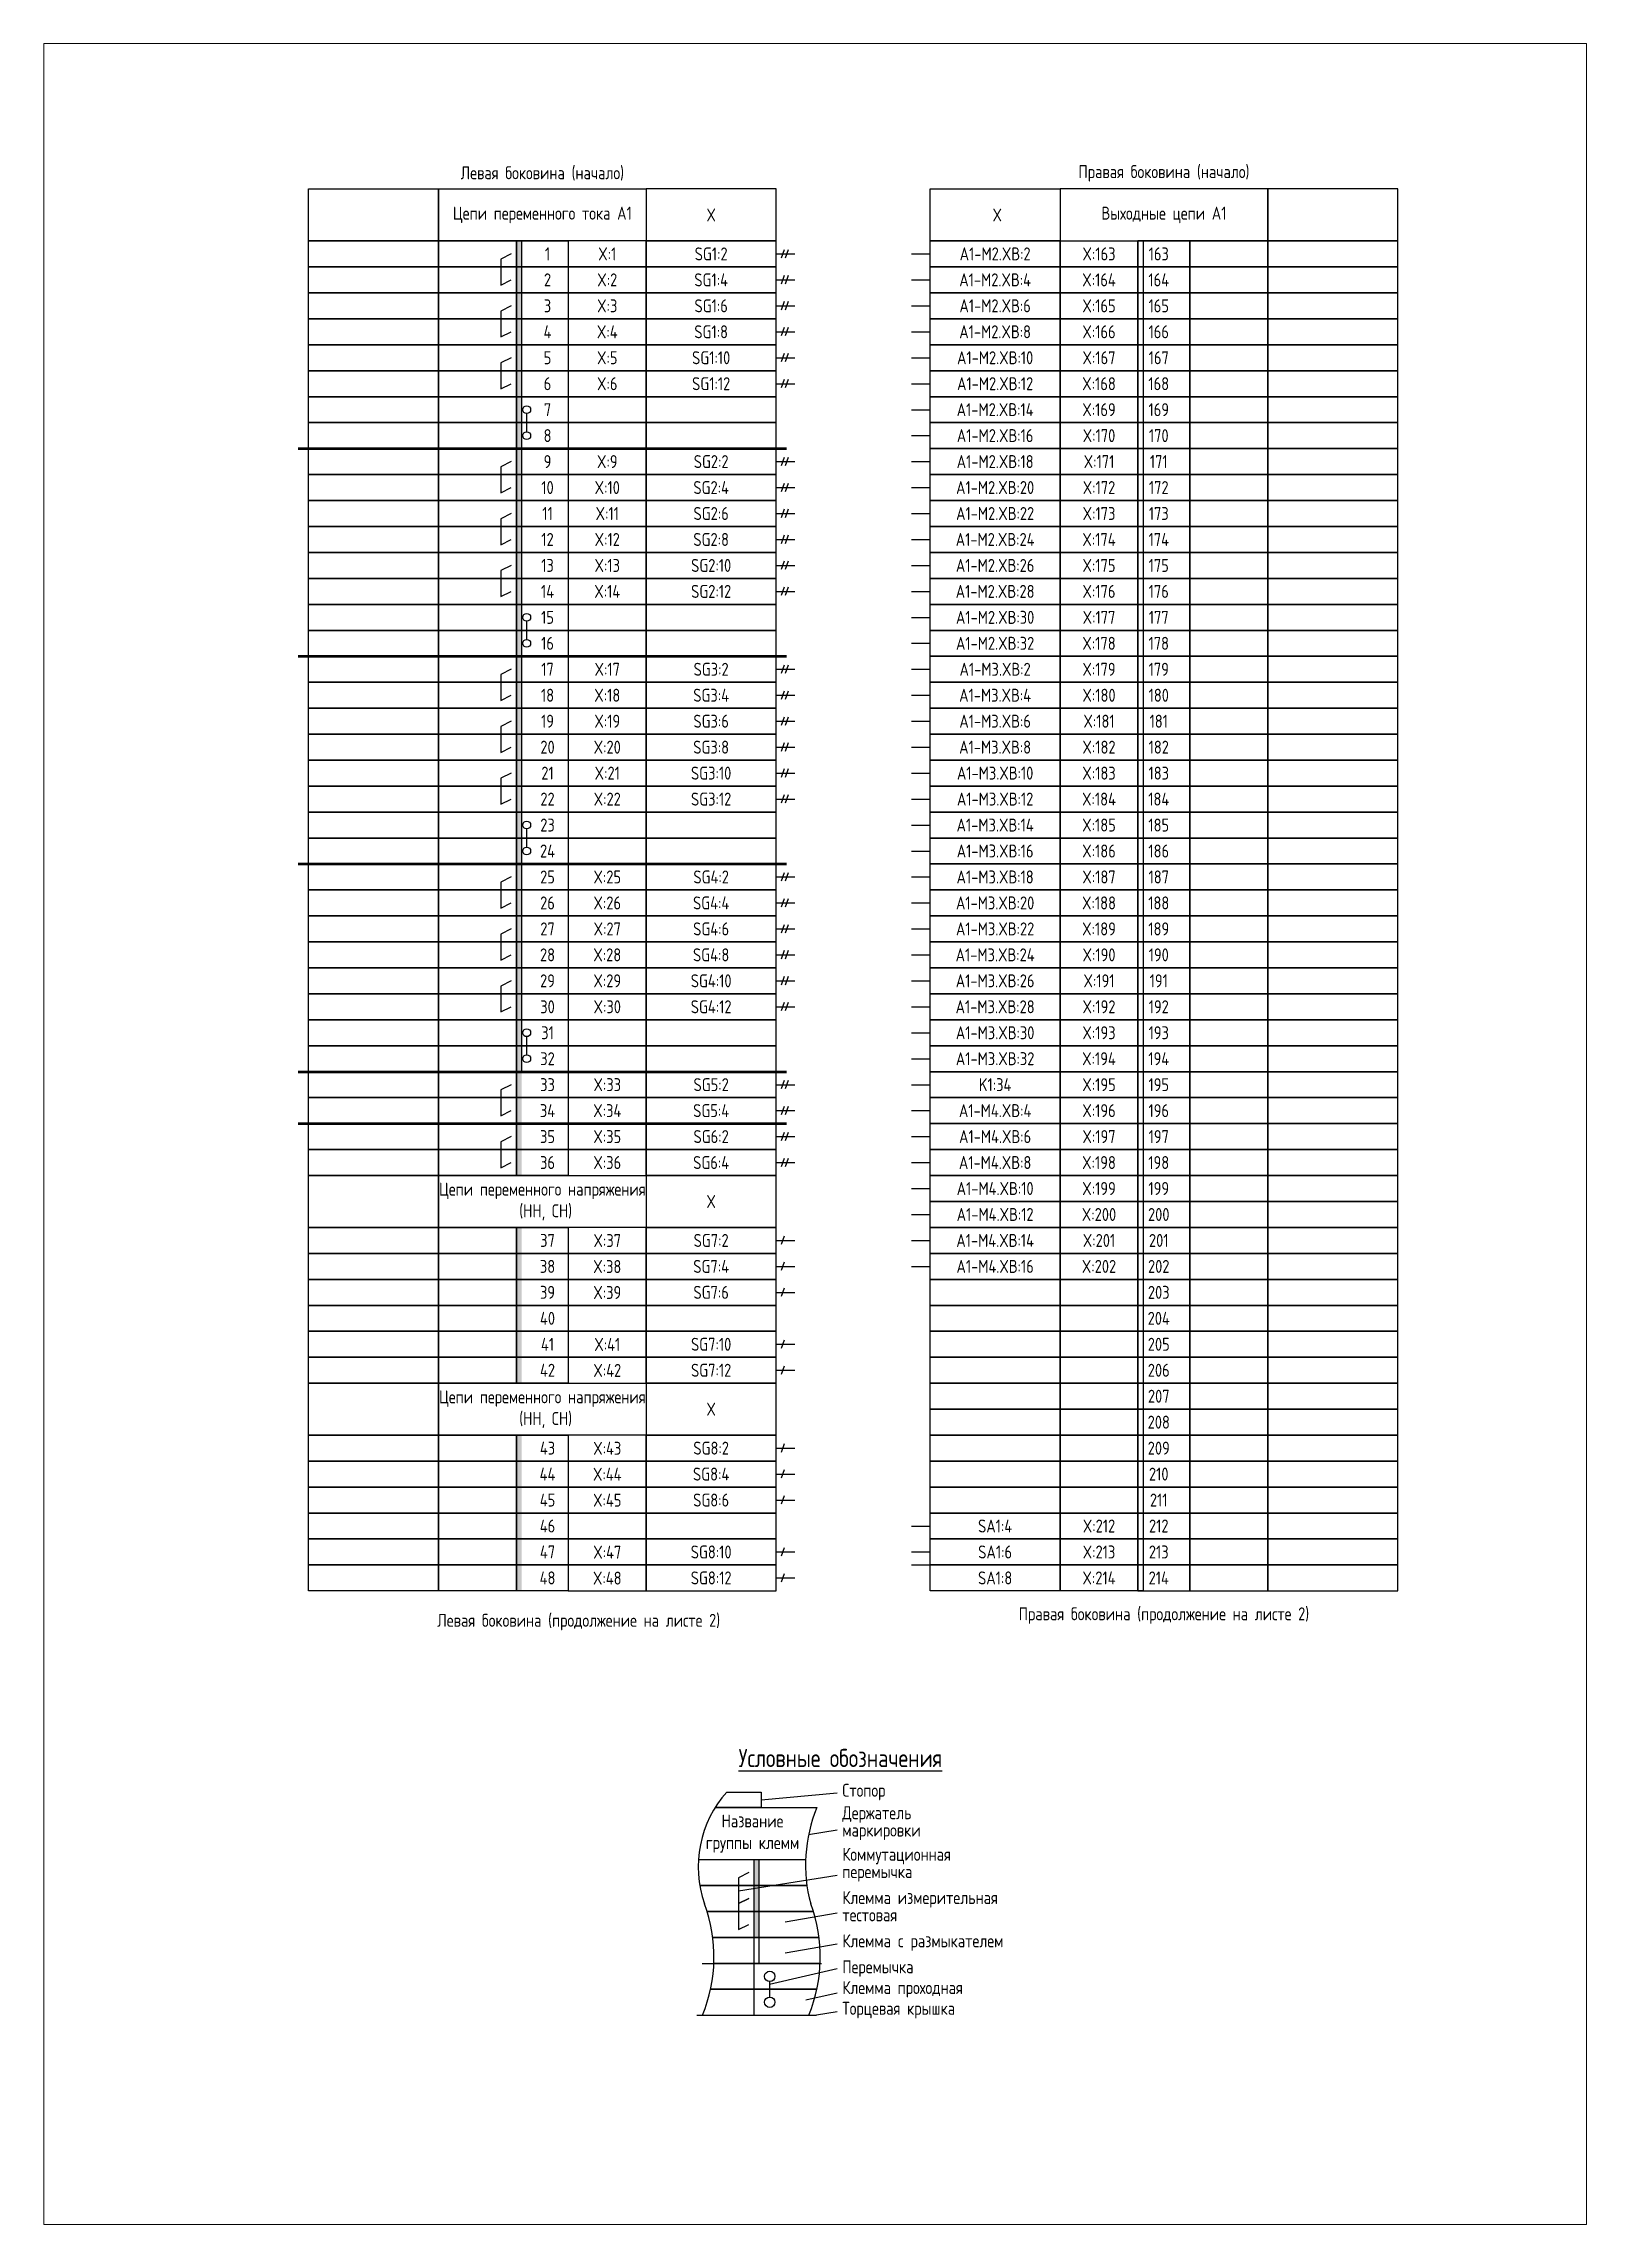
# Paper-space layout 'Э4.1_1' of a CAD drawing. Header units: millimetres, sheet in inches. Extents: x 290 to 306.7, y 96.7 to 120.3.
# The model-space entities are those that its viewports show. They can reach past a viewport. Long polylines and large blocks are cut down to what shows.
import ezdxf

# ---------------------------------------------------------------- set-up
doc = ezdxf.new("R2010")
doc.units = ezdxf.units.MM
doc.styles.add('Gost_type_A', font='GOST_A.TTF')

psp = doc.layouts.new('Э4.1_1')

msp = doc.modelspace()

# ---------------------------------------------------------------- texts
at = {"attachment_point": 5, "style": 'Gost_type_A'}
for s, insert, char_height, width in [('Левая боковина (начало)', (4716, 395), 2.5, 90), ('Правая боковина (начало)', (4835.67, 395), 2.5, 90), ('Цепи переменного тока А1', (4716, 387), 2.5, 40), ('X', (4748.5, 387), 2.5, 25), ('Выходные цепи A1 ', (4835.67, 387), 2.5, 40), ('SG1:2', (4748.5, 379.5), 2.5, 25), ('A1-M2.XВ:2', (4803.17, 379.5), 2.5, 25), ('SG1:4', (4748.5, 374.5), 2.5, 25), ('A1-M2.XВ:4', (4803.17, 374.5), 2.5, 25), ('SG1:6', (4748.5, 369.5), 2.5, 25), ('A1-M2.XВ:6', (4803.17, 369.5), 2.5, 25), ('SG1:8', (4748.5, 364.5), 2.5, 25), ('A1-M2.XВ:8', (4803.17, 364.5), 2.5, 25), ('SG1:10', (4748.5, 359.5), 2.5, 25), ('A1-M2.XВ:10', (4803.17, 359.5), 2.5, 25), ('SG1:12', (4748.5, 354.5), 2.5, 25), ('A1-M2.XВ:12', (4803.17, 354.5), 2.5, 25), ('A1-M2.XВ:14', (4803.17, 349.5), 2.5, 25), ('A1-M2.XВ:16', (4803.17, 344.5), 2.5, 25), ('SG2:2', (4748.5, 339.5), 2.5, 25), ('A1-M2.XВ:18', (4803.17, 339.5), 2.5, 25), ('SG2:4', (4748.5, 334.5), 2.5, 25), ('A1-M2.XВ:20', (4803.17, 334.5), 2.5, 25), ('SG2:6', (4748.5, 329.5), 2.5, 25), ('A1-M2.XВ:22', (4803.17, 329.5), 2.5, 25), ('SG2:8', (4748.5, 324.5), 2.5, 25), ('A1-M2.XВ:24', (4803.17, 324.5), 2.5, 25), ('SG2:10', (4748.5, 319.5), 2.5, 25), ('A1-M2.XВ:26', (4803.17, 319.5), 2.5, 25), ('SG2:12', (4748.5, 314.5), 2.5, 25), ('A1-M2.XВ:28', (4803.17, 314.5), 2.5, 25), ('A1-M2.XВ:30', (4803.17, 309.5), 2.5, 25), ('A1-M2.XВ:32', (4803.17, 304.5), 2.5, 25), ('SG3:2', (4748.5, 299.5), 2.5, 25), ('A1-M3.XВ:2', (4803.17, 299.5), 2.5, 25), ('SG3:4', (4748.5, 294.5), 2.5, 25), ('A1-M3.XВ:4', (4803.17, 294.5), 2.5, 25), ('SG3:6', (4748.5, 289.5), 2.5, 25), ('A1-M3.XВ:6', (4803.17, 289.5), 2.5, 25), ('SG3:8', (4748.5, 284.5), 2.5, 25), ('A1-M3.XВ:8', (4803.17, 284.5), 2.5, 25), ('SG3:10', (4748.5, 279.5), 2.5, 25), ('A1-M3.XВ:10', (4803.17, 279.5), 2.5, 25), ('SG3:12', (4748.5, 274.5), 2.5, 25), ('A1-M3.XВ:12', (4803.17, 274.5), 2.5, 25), ('A1-M3.XВ:14', (4803.17, 269.5), 2.5, 25), ('A1-M3.XВ:16', (4803.17, 264.5), 2.5, 25), ('SG4:2', (4748.5, 259.5), 2.5, 25), ('A1-M3.XВ:18', (4803.17, 259.5), 2.5, 25), ('SG4:4', (4748.5, 254.5), 2.5, 25), ('A1-M3.XВ:20', (4803.17, 254.5), 2.5, 25), ('SG4:6', (4748.5, 249.5), 2.5, 25), ('A1-M3.XВ:22', (4803.17, 249.5), 2.5, 25), ('SG4:8', (4748.5, 244.5), 2.5, 25), ('A1-M3.XВ:24', (4803.17, 244.5), 2.5, 25), ('SG4:10', (4748.5, 239.5), 2.5, 25), ('A1-M3.XВ:26', (4803.17, 239.5), 2.5, 25), ('SG4:12', (4748.5, 234.5), 2.5, 25), ('A1-M3.XВ:28', (4803.17, 234.5), 2.5, 25), ('A1-M3.XВ:30', (4803.17, 229.5), 2.5, 25), ('A1-M3.XВ:32', (4803.17, 224.5), 2.5, 25), ('SG5:2', (4748.5, 219.5), 2.5, 25), ('SG5:4', (4748.5, 214.5), 2.5, 25), ('A1-M4.XВ:4', (4803.17, 214.5), 2.5, 25), ('SG6:2', (4748.5, 209.5), 2.5, 25), ('A1-M4.XВ:6', (4803.17, 209.5), 2.5, 25), ('SG6:4', (4748.5, 204.5), 2.5, 25), ('A1-M4.XВ:8', (4803.17, 204.5), 2.5, 25), ('Цепи переменного напряжения  (НН, СН)', (4716, 197), 2.5, 40), ('X', (4748.5, 197), 2.5, 25), ('A1-M4.XВ:10', (4803.17, 199.5), 2.5, 25), ('A1-M4.XВ:12', (4803.17, 194.5), 2.5, 25), ('SG7:2', (4748.5, 189.5), 2.5, 25), ('A1-M4.XВ:14', (4803.17, 189.5), 2.5, 25), ('SG7:4', (4748.5, 184.5), 2.5, 25), ('A1-M4.XВ:16', (4803.17, 184.5), 2.5, 25), ('SG7:6', (4748.5, 179.5), 2.5, 25), ('SG7:10', (4748.5, 169.5), 2.5, 25), ('SG7:12', (4748.5, 164.5), 2.5, 25), ('Цепи переменного напряжения  (НН, СН)', (4716, 157), 2.5, 40), ('X', (4748.5, 157), 2.5, 25), ('SG8:2', (4748.5, 149.5), 2.5, 25), ('SG8:4', (4748.5, 144.5), 2.5, 25), ('SG8:6', (4748.5, 139.5), 2.5, 25), ('SA1:4', (4803.17, 134.5), 2.5, 25), ('SG8:10', (4748.5, 129.5), 2.5, 25), ('SA1:6', (4803.17, 129.5), 2.5, 25), ('SG8:12', (4748.5, 124.5), 2.5, 25), ('SA1:8', (4803.17, 124.5), 2.5, 25), ('Левая боковина (продолжение на листе 2)', (4723, 116), 2.5, 90), ('\\pxt31;Правая боковина (продолжение на листе 2)', (4835.67, 117.25), 2.5, 90), ('{\\LУсловные обозначения}', (4773.39, 89.82), 3.5, 75), ('Название группы клемм', (4756.46, 75.27), 2.5, 20.4592)]:
    msp.add_mtext(s, dxfattribs=dict(at, insert=insert, char_height=char_height, width=width))
at = {"color": 0, "char_height": 2.5, "width": 25, "attachment_point": 5, "style": 'Gost_type_A'}
for s, insert in [('X', (4803.58, 387)), ('K1:34', (4803.17, 219.5))]:
    msp.add_mtext(s, dxfattribs=dict(at, insert=insert))
at = {"ltscale": 10, "char_height": 2.5, "attachment_point": 5, "style": 'Gost_type_A'}
for s, insert, width in [('1', (4717, 379.5), 8), ('X:1', (4728.5, 379.5), 15), ('X:163', (4823.17, 379.5), 15), ('163', (4834.67, 379.5), 8), ('2', (4717, 374.5), 8), ('X:2', (4728.5, 374.5), 15), ('X:164', (4823.17, 374.5), 15), ('164', (4834.67, 374.5), 8), ('3', (4717, 369.5), 8), ('X:3', (4728.5, 369.5), 15), ('X:165', (4823.17, 369.5), 15), ('165', (4834.67, 369.5), 8), ('4', (4717, 364.5), 8), ('X:4', (4728.5, 364.5), 15), ('X:166', (4823.17, 364.5), 15), ('166', (4834.67, 364.5), 8), ('5', (4717, 359.5), 8), ('X:5', (4728.5, 359.5), 15), ('X:167', (4823.17, 359.5), 15), ('167', (4834.67, 359.5), 8), ('6', (4717, 354.5), 8), ('X:6', (4728.5, 354.5), 15), ('X:168', (4823.17, 354.5), 15), ('168', (4834.67, 354.5), 8), ('7', (4717, 349.5), 8), ('X:169', (4823.17, 349.5), 15), ('169', (4834.67, 349.5), 8), ('8', (4717, 344.5), 8), ('X:170', (4823.17, 344.5), 15), ('170', (4834.67, 344.5), 8), ('9', (4717, 339.5), 8), ('X:9', (4728.5, 339.5), 15), ('X:171', (4823.17, 339.5), 15), ('171', (4834.67, 339.5), 8), ('10', (4717, 334.5), 8), ('X:10', (4728.5, 334.5), 15), ('X:172', (4823.17, 334.5), 15), ('172', (4834.67, 334.5), 8), ('11', (4717, 329.5), 8), ('X:11', (4728.5, 329.5), 15), ('X:173', (4823.17, 329.5), 15), ('173', (4834.67, 329.5), 8), ('12', (4717, 324.5), 8), ('X:12', (4728.5, 324.5), 15), ('X:174', (4823.17, 324.5), 15), ('174', (4834.67, 324.5), 8), ('13', (4717, 319.5), 8), ('X:13', (4728.5, 319.5), 15), ('X:175', (4823.17, 319.5), 15), ('175', (4834.67, 319.5), 8), ('14', (4717, 314.5), 8), ('X:14', (4728.5, 314.5), 15), ('X:176', (4823.17, 314.5), 15), ('176', (4834.67, 314.5), 8), ('15', (4717, 309.5), 8), ('X:177', (4823.17, 309.5), 15), ('177', (4834.67, 309.5), 8), ('16', (4717, 304.5), 8), ('X:178', (4823.17, 304.5), 15), ('178', (4834.67, 304.5), 8), ('17', (4717, 299.5), 8), ('X:17', (4728.5, 299.5), 15), ('X:179', (4823.17, 299.5), 15), ('179', (4834.67, 299.5), 8), ('18', (4717, 294.5), 8), ('X:18', (4728.5, 294.5), 15), ('X:180', (4823.17, 294.5), 15), ('180', (4834.67, 294.5), 8), ('19', (4717, 289.5), 8), ('X:19', (4728.5, 289.5), 15), ('X:181', (4823.17, 289.5), 15), ('181', (4834.67, 289.5), 8), ('20', (4717, 284.5), 8), ('X:20', (4728.5, 284.5), 15), ('X:182', (4823.17, 284.5), 15), ('182', (4834.67, 284.5), 8), ('21', (4717, 279.5), 8), ('X:21', (4728.5, 279.5), 15), ('X:183', (4823.17, 279.5), 15), ('183', (4834.67, 279.5), 8), ('22', (4717, 274.5), 8), ('X:22', (4728.5, 274.5), 15), ('X:184', (4823.17, 274.5), 15), ('184', (4834.67, 274.5), 8), ('23', (4717, 269.5), 8), ('X:185', (4823.17, 269.5), 15), ('185', (4834.67, 269.5), 8), ('24', (4717, 264.5), 8), ('X:186', (4823.17, 264.5), 15), ('186', (4834.67, 264.5), 8), ('25', (4717, 259.5), 8), ('X:25', (4728.5, 259.5), 15), ('X:187', (4823.17, 259.5), 15), ('187', (4834.67, 259.5), 8), ('26', (4717, 254.5), 8), ('X:26', (4728.5, 254.5), 15), ('X:188', (4823.17, 254.5), 15), ('188', (4834.67, 254.5), 8), ('27', (4717, 249.5), 8), ('X:27', (4728.5, 249.5), 15), ('X:189', (4823.17, 249.5), 15), ('189', (4834.67, 249.5), 8), ('28', (4717, 244.5), 8), ('X:28', (4728.5, 244.5), 15), ('X:190', (4823.17, 244.5), 15), ('190', (4834.67, 244.5), 8), ('29', (4717, 239.5), 8), ('X:29', (4728.5, 239.5), 15), ('X:191', (4823.17, 239.5), 15), ('191', (4834.67, 239.5), 8), ('30', (4717, 234.5), 8), ('X:30', (4728.5, 234.5), 15), ('X:192', (4823.17, 234.5), 15), ('192', (4834.67, 234.5), 8), ('31', (4717, 229.5), 8), ('X:193', (4823.17, 229.5), 15), ('193', (4834.67, 229.5), 8), ('32', (4717, 224.5), 8), ('X:194', (4823.17, 224.5), 15), ('194', (4834.67, 224.5), 8), ('33', (4717, 219.5), 8), ('X:33', (4728.5, 219.5), 15), ('X:195', (4823.17, 219.5), 15), ('195', (4834.67, 219.5), 8), ('34', (4717, 214.5), 8), ('X:34', (4728.5, 214.5), 15), ('X:196', (4823.17, 214.5), 15), ('196', (4834.67, 214.5), 8), ('35', (4717, 209.5), 8), ('X:35', (4728.5, 209.5), 15), ('X:197', (4823.17, 209.5), 15), ('197', (4834.67, 209.5), 8), ('36', (4717, 204.5), 8), ('X:36', (4728.5, 204.5), 15), ('X:198', (4823.17, 204.5), 15), ('198', (4834.67, 204.5), 8), ('X:199', (4823.17, 199.5), 15), ('199', (4834.67, 199.5), 8), ('X:200', (4823.17, 194.5), 15), ('200', (4834.67, 194.5), 8), ('37', (4717, 189.5), 8), ('X:37', (4728.5, 189.47), 15), ('X:201', (4823.17, 189.5), 15), ('201', (4834.67, 189.5), 8), ('38', (4717, 184.5), 8), ('X:38', (4728.5, 184.47), 15), ('X:202', (4823.17, 184.5), 15), ('202', (4834.67, 184.5), 8), ('39', (4717, 179.5), 8), ('X:39', (4728.5, 179.47), 15), ('203', (4834.67, 179.5), 8), ('40', (4717, 174.5), 8), ('204', (4834.67, 174.5), 8), ('41', (4717, 169.5), 8), ('X:41', (4728.5, 169.47), 15), ('205', (4834.67, 169.5), 8), ('42', (4717, 164.5), 8), ('X:42', (4728.5, 164.47), 15), ('206', (4834.67, 164.5), 8), ('207', (4834.67, 159.5), 8), ('208', (4834.67, 154.5), 8), ('43', (4717, 149.5), 8), ('X:43', (4728.5, 149.47), 15), ('209', (4834.67, 149.5), 8), ('44', (4717, 144.5), 8), ('X:44', (4728.5, 144.47), 15), ('210', (4834.67, 144.5), 8), ('45', (4717, 139.5), 8), ('X:45', (4728.5, 139.47), 15), ('211', (4834.67, 139.5), 8), ('46', (4717, 134.5), 8), ('X:212', (4823.17, 134.5), 15), ('212', (4834.67, 134.5), 8), ('47', (4717, 129.5), 8), ('X:47', (4728.5, 129.47), 15), ('X:213', (4823.17, 129.5), 15), ('213', (4834.67, 129.5), 8), ('48', (4717, 124.5), 8), ('X:48', (4728.5, 124.47), 15), ('X:214', (4823.17, 124.5), 15), ('214', (4834.67, 124.5), 8)]:
    msp.add_mtext(s, dxfattribs=dict(at, insert=insert, width=width))
at = {"char_height": 2.5, "attachment_point": 4, "line_spacing_factor": 0.8, "style": 'Gost_type_A'}
for s, insert, width in [('Стопор', (4773.75, 83.27), 44), ('Держатель\\Pмаркировки', (4773.75, 77.27), 38.7538), ('Коммутационная\\Pперемычка', (4773.75, 69.27), 44), ('Клемма измерительная\\Pтестовая', (4773.75, 61.27), 55.1103), ('Клемма c размыкателем', (4773.75, 54.27), 55.1103), ('Перемычка', (4773.75, 49.27), 49.9213), ('Клемма проходная', (4773.75, 45.27), 44), ('Торцевая крышка', (4773.75, 41.27), 44)]:
    msp.add_mtext(s, dxfattribs=dict(at, insert=insert, width=width))

# ---------------------------------------------------------------- hatches: boundary and pattern name
h = msp.add_hatch(color=256)
h.dxf.hatch_style = 1
h.paths.add_polyline_path([(4712, 382), (4711, 382), (4711, 342), (4712, 342)])
h = msp.add_hatch(color=256)
h.dxf.hatch_style = 1
h.paths.add_polyline_path([(4712, 342), (4711, 342), (4711, 302), (4712, 302)])
h = msp.add_hatch(color=256)
h.dxf.hatch_style = 1
h.paths.add_polyline_path([(4712, 302), (4711, 302), (4711, 262), (4712, 262)])
h = msp.add_hatch(color=256)
h.dxf.hatch_style = 1
h.paths.add_polyline_path([(4712, 262), (4711, 262), (4711, 202), (4712, 202)])
h = msp.add_hatch(color=7)
h.dxf.hatch_style = 1
h.paths.add_polyline_path([(4712, 192), (4711, 192), (4711, 162), (4712, 162)])
h = msp.add_hatch(color=7)
h.dxf.hatch_style = 1
h.paths.add_polyline_path([(4712, 152), (4711, 152), (4711, 122), (4712, 122)])
h = msp.add_hatch(color=256)
h.dxf.hatch_style = 1
h.paths.add_polyline_path([(4757.75, 70.27), (4756.75, 70.27), (4756.75, 55.27), (4757.75, 55.27)])

# ---------------------------------------------------------------- linework, layer by layer
for p, q in [((4761, 379.5), (4764.62, 379.5)), ((4762.54, 380.31), (4761.96, 378.69)), ((4763.33, 380.31), (4762.75, 378.69)), ((4787.04, 379.5), (4790.67, 379.5)), ((4761, 374.5), (4764.62, 374.5)), ((4762.54, 375.31), (4761.96, 373.69)), ((4763.33, 375.31), (4762.75, 373.69)), ((4787.04, 374.5), (4790.67, 374.5)), ((4762.54, 370.31), (4761.96, 368.69)), ((4763.33, 370.31), (4762.75, 368.69)), ((4761, 369.5), (4764.62, 369.5)), ((4787.04, 369.5), (4790.67, 369.5)), ((4761, 364.5), (4764.62, 364.5)), ((4762.54, 365.31), (4761.96, 363.69)), ((4763.33, 365.31), (4762.75, 363.69)), ((4787.04, 364.5), (4790.67, 364.5)), ((4761, 359.5), (4764.62, 359.5)), ((4762.54, 360.31), (4761.96, 358.69)), ((4763.33, 360.31), (4762.75, 358.69)), ((4787.04, 359.5), (4790.67, 359.5)), ((4761, 354.5), (4764.62, 354.5)), ((4762.54, 355.31), (4761.96, 353.69)), ((4763.33, 355.31), (4762.75, 353.69)), ((4787.04, 354.5), (4790.67, 354.5)), ((4713, 345.25), (4713, 348.75)), ((4787.04, 349.5), (4790.67, 349.5)), ((4787.04, 344.5), (4790.67, 344.5)), ((4762.54, 340.31), (4761.96, 338.69)), ((4763.33, 340.31), (4762.75, 338.69)), ((4761, 339.5), (4764.62, 339.5)), ((4787.04, 339.5), (4790.67, 339.5)), ((4761, 334.5), (4764.62, 334.5)), ((4762.54, 335.31), (4761.96, 333.69)), ((4763.33, 335.31), (4762.75, 333.69)), ((4787.04, 334.5), (4790.67, 334.5)), ((4761, 329.5), (4764.62, 329.5)), ((4762.54, 330.31), (4761.96, 328.69)), ((4763.33, 330.31), (4762.75, 328.69)), ((4787.04, 329.5), (4790.67, 329.5)), ((4761, 324.5), (4764.62, 324.5)), ((4762.54, 325.31), (4761.96, 323.69)), ((4763.33, 325.31), (4762.75, 323.69)), ((4787.04, 324.5), (4790.67, 324.5)), ((4761, 319.5), (4764.62, 319.5)), ((4762.54, 320.31), (4761.96, 318.69)), ((4763.33, 320.31), (4762.75, 318.69)), ((4787.04, 319.5), (4790.67, 319.5)), ((4762.54, 315.31), (4761.96, 313.69)), ((4763.33, 315.31), (4762.75, 313.69)), ((4761, 314.5), (4764.62, 314.5)), ((4787.04, 314.5), (4790.67, 314.5)), ((4713, 305.25), (4713, 308.75)), ((4787.04, 309.5), (4790.67, 309.5)), ((4787.04, 304.5), (4790.67, 304.5)), ((4761, 299.5), (4764.62, 299.5)), ((4762.54, 300.31), (4761.96, 298.69)), ((4763.33, 300.31), (4762.75, 298.69)), ((4787.04, 299.5), (4790.67, 299.5)), ((4761, 294.5), (4764.62, 294.5)), ((4762.54, 295.31), (4761.96, 293.69)), ((4763.33, 295.31), (4762.75, 293.69)), ((4787.04, 294.5), (4790.67, 294.5)), ((4762.54, 290.31), (4761.96, 288.69)), ((4763.33, 290.31), (4762.75, 288.69)), ((4761, 289.5), (4764.62, 289.5)), ((4787.04, 289.5), (4790.67, 289.5)), ((4761, 284.5), (4764.62, 284.5)), ((4762.54, 285.31), (4761.96, 283.69)), ((4763.33, 285.31), (4762.75, 283.69)), ((4787.04, 284.5), (4790.67, 284.5)), ((4761, 279.5), (4764.62, 279.5)), ((4762.54, 280.31), (4761.96, 278.69)), ((4763.33, 280.31), (4762.75, 278.69)), ((4787.04, 279.5), (4790.67, 279.5)), ((4761, 274.5), (4764.62, 274.5)), ((4762.54, 275.31), (4761.96, 273.69)), ((4763.33, 275.31), (4762.75, 273.69)), ((4787.04, 274.5), (4790.67, 274.5)), ((4787.04, 269.5), (4790.67, 269.5)), ((4713, 265.25), (4713, 268.75)), ((4787.04, 264.5), (4790.67, 264.5)), ((4761, 259.5), (4764.62, 259.5)), ((4762.54, 260.31), (4761.96, 258.69)), ((4763.33, 260.31), (4762.75, 258.69)), ((4787.04, 259.5), (4790.67, 259.5)), ((4761, 254.5), (4764.62, 254.5)), ((4762.54, 255.31), (4761.96, 253.69)), ((4763.33, 255.31), (4762.75, 253.69)), ((4787.04, 254.5), (4790.67, 254.5)), ((4761, 249.5), (4764.62, 249.5)), ((4762.54, 250.31), (4761.96, 248.69)), ((4763.33, 250.31), (4762.75, 248.69)), ((4787.04, 249.5), (4790.67, 249.5)), ((4761, 244.5), (4764.62, 244.5)), ((4762.54, 245.31), (4761.96, 243.69)), ((4763.33, 245.31), (4762.75, 243.69)), ((4787.04, 244.5), (4790.67, 244.5)), ((4761, 239.5), (4764.62, 239.5)), ((4762.54, 240.31), (4761.96, 238.69)), ((4763.33, 240.31), (4762.75, 238.69)), ((4787.04, 239.5), (4790.67, 239.5)), ((4762.54, 235.31), (4761.96, 233.69)), ((4763.33, 235.31), (4762.75, 233.69)), ((4761, 234.5), (4764.62, 234.5)), ((4787.04, 234.5), (4790.67, 234.5)), ((4713, 225.25), (4713, 228.75)), ((4787.04, 229.5), (4790.67, 229.5)), ((4787.04, 224.5), (4790.67, 224.5)), ((4761, 219.5), (4764.62, 219.5)), ((4762.54, 220.31), (4761.96, 218.69)), ((4763.33, 220.31), (4762.75, 218.69)), ((4787.04, 219.5), (4790.67, 219.5)), ((4761, 214.5), (4764.62, 214.5)), ((4762.54, 215.31), (4761.96, 213.69)), ((4763.33, 215.31), (4762.75, 213.69)), ((4787.04, 214.5), (4790.67, 214.5)), ((4762.54, 210.31), (4761.96, 208.69)), ((4763.33, 210.31), (4762.75, 208.69)), ((4761, 209.5), (4764.62, 209.5)), ((4787.04, 209.5), (4790.67, 209.5)), ((4761, 204.5), (4764.62, 204.5)), ((4762.54, 205.31), (4761.96, 203.69)), ((4763.33, 205.31), (4762.75, 203.69)), ((4787.04, 204.5), (4790.67, 204.5)), ((4787.04, 199.5), (4790.67, 199.5)), ((4787.04, 194.5), (4790.67, 194.5)), ((4761, 189.5), (4764.62, 189.5)), ((4762.54, 190.31), (4761.96, 188.69)), ((4787.04, 189.5), (4790.67, 189.5)), ((4762.54, 185.31), (4761.96, 183.69)), ((4761, 184.5), (4764.62, 184.5)), ((4787.04, 184.5), (4790.67, 184.5)), ((4761, 179.5), (4764.62, 179.5)), ((4762.54, 180.31), (4761.96, 178.69)), ((4761, 169.5), (4764.62, 169.5)), ((4762.54, 170.31), (4761.96, 168.69)), ((4761, 164.5), (4764.62, 164.5)), ((4762.54, 165.31), (4761.96, 163.69)), ((4761, 149.5), (4764.62, 149.5)), ((4762.54, 150.31), (4761.96, 148.69)), ((4761, 144.5), (4764.62, 144.5)), ((4762.54, 145.31), (4761.96, 143.69)), ((4761, 139.5), (4764.62, 139.5)), ((4762.54, 140.31), (4761.96, 138.69)), ((4787.04, 134.5), (4790.67, 134.5)), ((4762.54, 130.31), (4761.96, 128.69)), ((4761, 129.5), (4764.62, 129.5)), ((4787.04, 129.5), (4790.67, 129.5)), ((4787.04, 127), (4790.67, 127)), ((4761, 124.5), (4764.62, 124.5)), ((4762.54, 125.31), (4761.96, 123.69)), ((4749.25, 80.27), (4768.84, 80.27)), ((4758.11, 81.77), (4772.75, 83.09)), ((4767.27, 75.11), (4772.75, 75.96)), ((4746.23, 70.27), (4766.69, 70.27)), ((4753.75, 64.27), (4772.75, 67.27)), ((4756.75, 40.27), (4756.75, 70.27)), ((4757.75, 65.27), (4757.75, 70.27)), ((4766.95, 65.27), (4746.49, 65.27)), ((4746.49, 65.27), (4766.95, 65.27)), ((4757.75, 50.27), (4757.75, 65.27)), ((4768.17, 60.27), (4747.71, 60.27)), ((4747.71, 60.27), (4768.17, 60.27)), ((4762.75, 58.27), (4772.75, 60.03)), ((4769.26, 55.27), (4748.8, 55.27)), ((4748.8, 55.27), (4769.26, 55.27)), ((4769.26, 55.27), (4748.8, 55.27)), ((4748.8, 55.27), (4769.26, 55.27)), ((4762.75, 52.27), (4772.75, 54.03)), ((4746.75, 50.27), (4769.75, 50.27)), ((4769.48, 50.27), (4749.02, 50.27)), ((4749.02, 50.27), (4769.48, 50.27)), ((4759.75, 46.27), (4772.75, 49.27)), ((4759.78, 45.27), (4759.78, 46.77)), ((4768.84, 45.27), (4748.38, 45.27)), ((4748.38, 45.27), (4768.84, 45.27)), ((4759.78, 43.77), (4759.78, 45.27)), ((4766.75, 43.22), (4772.75, 44.6)), ((4745.75, 40.27), (4768.75, 40.27)), ((4746.82, 40.27), (4767.28, 40.27)), ((4772.75, 40.93), (4768.75, 40.27))]:
    msp.add_line(p, q)
at = {"lineweight": 50}
for p, q in [((4669, 342), (4763, 342)), ((4669, 302), (4763, 302)), ((4669, 262), (4763, 262)), ((4669, 222), (4763, 222)), ((4669, 212), (4763, 212))]:
    msp.add_line(p, q, dxfattribs=at)
at = {"color": 5}
msp.add_line((4711, 202), (4711, 202), dxfattribs=at)
for points in [[(4671, 392), (4696, 392), (4696, 382), (4671, 382)], [(4696, 392), (4736, 392), (4736, 382), (4696, 382)], [(4761, 392), (4736, 392), (4736, 382), (4761, 382)], [(4790.67, 392), (4815.67, 392), (4815.67, 382), (4790.67, 382)], [(4855.67, 392), (4815.67, 392), (4815.67, 382), (4855.67, 382)], [(4880.67, 392), (4855.67, 392), (4855.67, 382), (4880.67, 382)], [(4671, 382), (4696, 382), (4696, 377), (4671, 377)], [(4696, 382), (4711, 382), (4711, 377), (4696, 377)], [(4711, 382), (4721, 382), (4721, 377), (4711, 377)], [(4736, 382), (4721, 382), (4721, 377), (4736, 377)], [(4761, 382), (4736, 382), (4736, 377), (4761, 377)], [(4815.67, 382), (4830.67, 382), (4830.67, 377), (4815.67, 377)], [(4840.67, 382), (4830.67, 382), (4830.67, 377), (4840.67, 377)], [(4830.67, 382), (4831.67, 382), (4831.67, 122), (4830.67, 122)], [(4855.67, 382), (4840.67, 382), (4840.67, 377), (4855.67, 377)], [(4880.67, 382), (4855.67, 382), (4855.67, 377), (4880.67, 377)], [(4671, 377), (4696, 377), (4696, 372), (4671, 372)], [(4696, 377), (4711, 377), (4711, 372), (4696, 372)], [(4711, 377), (4721, 377), (4721, 372), (4711, 372)], [(4736, 377), (4721, 377), (4721, 372), (4736, 372)], [(4761, 377), (4736, 377), (4736, 372), (4761, 372)], [(4815.67, 377), (4830.67, 377), (4830.67, 372), (4815.67, 372)], [(4840.67, 377), (4830.67, 377), (4830.67, 372), (4840.67, 372)], [(4855.67, 377), (4840.67, 377), (4840.67, 372), (4855.67, 372)], [(4880.67, 377), (4855.67, 377), (4855.67, 372), (4880.67, 372)], [(4671, 372), (4696, 372), (4696, 367), (4671, 367)], [(4696, 372), (4711, 372), (4711, 367), (4696, 367)], [(4711, 372), (4721, 372), (4721, 367), (4711, 367)], [(4736, 372), (4721, 372), (4721, 367), (4736, 367)], [(4761, 372), (4736, 372), (4736, 367), (4761, 367)], [(4815.67, 372), (4830.67, 372), (4830.67, 367), (4815.67, 367)], [(4840.67, 372), (4830.67, 372), (4830.67, 367), (4840.67, 367)], [(4855.67, 372), (4840.67, 372), (4840.67, 367), (4855.67, 367)], [(4880.67, 372), (4855.67, 372), (4855.67, 367), (4880.67, 367)], [(4671, 367), (4696, 367), (4696, 362), (4671, 362)], [(4696, 367), (4711, 367), (4711, 362), (4696, 362)], [(4711, 367), (4721, 367), (4721, 362), (4711, 362)], [(4736, 367), (4721, 367), (4721, 362), (4736, 362)], [(4761, 367), (4736, 367), (4736, 362), (4761, 362)], [(4815.67, 367), (4830.67, 367), (4830.67, 362), (4815.67, 362)], [(4840.67, 367), (4830.67, 367), (4830.67, 362), (4840.67, 362)], [(4855.67, 367), (4840.67, 367), (4840.67, 362), (4855.67, 362)], [(4880.67, 367), (4855.67, 367), (4855.67, 362), (4880.67, 362)], [(4671, 362), (4696, 362), (4696, 357), (4671, 357)], [(4696, 362), (4711, 362), (4711, 357), (4696, 357)], [(4711, 362), (4721, 362), (4721, 357), (4711, 357)], [(4736, 362), (4721, 362), (4721, 357), (4736, 357)], [(4761, 362), (4736, 362), (4736, 357), (4761, 357)], [(4815.67, 362), (4830.67, 362), (4830.67, 357), (4815.67, 357)], [(4840.67, 362), (4830.67, 362), (4830.67, 357), (4840.67, 357)], [(4855.67, 362), (4840.67, 362), (4840.67, 357), (4855.67, 357)], [(4880.67, 362), (4855.67, 362), (4855.67, 357), (4880.67, 357)], [(4671, 357), (4696, 357), (4696, 352), (4671, 352)], [(4696, 357), (4711, 357), (4711, 352), (4696, 352)], [(4711, 357), (4721, 357), (4721, 352), (4711, 352)], [(4736, 357), (4721, 357), (4721, 352), (4736, 352)], [(4761, 357), (4736, 357), (4736, 352), (4761, 352)], [(4815.67, 357), (4830.67, 357), (4830.67, 352), (4815.67, 352)], [(4840.67, 357), (4830.67, 357), (4830.67, 352), (4840.67, 352)], [(4855.67, 357), (4840.67, 357), (4840.67, 352), (4855.67, 352)], [(4880.67, 357), (4855.67, 357), (4855.67, 352), (4880.67, 352)], [(4671, 352), (4696, 352), (4696, 347), (4671, 347)], [(4696, 352), (4711, 352), (4711, 347), (4696, 347)], [(4711, 352), (4721, 352), (4721, 347), (4711, 347)], [(4736, 352), (4721, 352), (4721, 347), (4736, 347)], [(4761, 352), (4736, 352), (4736, 347), (4761, 347)], [(4815.67, 352), (4830.67, 352), (4830.67, 347), (4815.67, 347)], [(4840.67, 352), (4830.67, 352), (4830.67, 347), (4840.67, 347)], [(4855.67, 352), (4840.67, 352), (4840.67, 347), (4855.67, 347)], [(4880.67, 352), (4855.67, 352), (4855.67, 347), (4880.67, 347)], [(4671, 347), (4696, 347), (4696, 342), (4671, 342)], [(4696, 347), (4711, 347), (4711, 342), (4696, 342)], [(4711, 347), (4721, 347), (4721, 342), (4711, 342)], [(4736, 347), (4721, 347), (4721, 342), (4736, 342)], [(4761, 347), (4736, 347), (4736, 342), (4761, 342)], [(4815.67, 347), (4830.67, 347), (4830.67, 342), (4815.67, 342)], [(4840.67, 347), (4830.67, 347), (4830.67, 342), (4840.67, 342)], [(4855.67, 347), (4840.67, 347), (4840.67, 342), (4855.67, 342)], [(4880.67, 347), (4855.67, 347), (4855.67, 342), (4880.67, 342)], [(4671, 342), (4696, 342), (4696, 337), (4671, 337)], [(4696, 342), (4711, 342), (4711, 337), (4696, 337)], [(4711, 342), (4721, 342), (4721, 337), (4711, 337)], [(4736, 342), (4721, 342), (4721, 337), (4736, 337)], [(4761, 342), (4736, 342), (4736, 337), (4761, 337)], [(4815.67, 342), (4830.67, 342), (4830.67, 337), (4815.67, 337)], [(4840.67, 342), (4830.67, 342), (4830.67, 337), (4840.67, 337)], [(4855.67, 342), (4840.67, 342), (4840.67, 337), (4855.67, 337)], [(4880.67, 342), (4855.67, 342), (4855.67, 337), (4880.67, 337)], [(4671, 337), (4696, 337), (4696, 332), (4671, 332)], [(4696, 337), (4711, 337), (4711, 332), (4696, 332)], [(4711, 337), (4721, 337), (4721, 332), (4711, 332)], [(4736, 337), (4721, 337), (4721, 332), (4736, 332)], [(4761, 337), (4736, 337), (4736, 332), (4761, 332)], [(4815.67, 337), (4830.67, 337), (4830.67, 332), (4815.67, 332)], [(4840.67, 337), (4830.67, 337), (4830.67, 332), (4840.67, 332)], [(4855.67, 337), (4840.67, 337), (4840.67, 332), (4855.67, 332)], [(4880.67, 337), (4855.67, 337), (4855.67, 332), (4880.67, 332)], [(4671, 332), (4696, 332), (4696, 327), (4671, 327)], [(4696, 332), (4711, 332), (4711, 327), (4696, 327)], [(4711, 332), (4721, 332), (4721, 327), (4711, 327)], [(4736, 332), (4721, 332), (4721, 327), (4736, 327)], [(4761, 332), (4736, 332), (4736, 327), (4761, 327)], [(4815.67, 332), (4830.67, 332), (4830.67, 327), (4815.67, 327)], [(4815.67, 332), (4830.67, 332), (4830.67, 327), (4815.67, 327)], [(4840.67, 332), (4830.67, 332), (4830.67, 327), (4840.67, 327)], [(4840.67, 332), (4830.67, 332), (4830.67, 327), (4840.67, 327)], [(4855.67, 332), (4840.67, 332), (4840.67, 327), (4855.67, 327)], [(4855.67, 332), (4840.67, 332), (4840.67, 327), (4855.67, 327)], [(4880.67, 332), (4855.67, 332), (4855.67, 327), (4880.67, 327)], [(4880.67, 332), (4855.67, 332), (4855.67, 327), (4880.67, 327)], [(4671, 327), (4696, 327), (4696, 322), (4671, 322)], [(4696, 327), (4711, 327), (4711, 322), (4696, 322)], [(4711, 327), (4721, 327), (4721, 322), (4711, 322)], [(4736, 327), (4721, 327), (4721, 322), (4736, 322)], [(4761, 327), (4736, 327), (4736, 322), (4761, 322)], [(4815.67, 327), (4830.67, 327), (4830.67, 322), (4815.67, 322)], [(4815.67, 327), (4830.67, 327), (4830.67, 322), (4815.67, 322)], [(4840.67, 327), (4830.67, 327), (4830.67, 322), (4840.67, 322)], [(4840.67, 327), (4830.67, 327), (4830.67, 322), (4840.67, 322)], [(4855.67, 327), (4840.67, 327), (4840.67, 322), (4855.67, 322)], [(4855.67, 327), (4840.67, 327), (4840.67, 322), (4855.67, 322)], [(4880.67, 327), (4855.67, 327), (4855.67, 322), (4880.67, 322)], [(4880.67, 327), (4855.67, 327), (4855.67, 322), (4880.67, 322)], [(4671, 322), (4696, 322), (4696, 317), (4671, 317)], [(4696, 322), (4711, 322), (4711, 317), (4696, 317)], [(4711, 322), (4721, 322), (4721, 317), (4711, 317)], [(4736, 322), (4721, 322), (4721, 317), (4736, 317)], [(4761, 322), (4736, 322), (4736, 317), (4761, 317)], [(4815.67, 322), (4830.67, 322), (4830.67, 317), (4815.67, 317)], [(4815.67, 322), (4830.67, 322), (4830.67, 317), (4815.67, 317)], [(4840.67, 322), (4830.67, 322), (4830.67, 317), (4840.67, 317)], [(4840.67, 322), (4830.67, 322), (4830.67, 317), (4840.67, 317)], [(4855.67, 322), (4840.67, 322), (4840.67, 317), (4855.67, 317)], [(4855.67, 322), (4840.67, 322), (4840.67, 317), (4855.67, 317)], [(4880.67, 322), (4855.67, 322), (4855.67, 317), (4880.67, 317)], [(4880.67, 322), (4855.67, 322), (4855.67, 317), (4880.67, 317)], [(4671, 317), (4696, 317), (4696, 312), (4671, 312)], [(4696, 317), (4711, 317), (4711, 312), (4696, 312)], [(4711, 317), (4721, 317), (4721, 312), (4711, 312)], [(4736, 317), (4721, 317), (4721, 312), (4736, 312)], [(4761, 317), (4736, 317), (4736, 312), (4761, 312)], [(4815.67, 317), (4830.67, 317), (4830.67, 312), (4815.67, 312)], [(4840.67, 317), (4830.67, 317), (4830.67, 312), (4840.67, 312)], [(4855.67, 317), (4840.67, 317), (4840.67, 312), (4855.67, 312)], [(4880.67, 317), (4855.67, 317), (4855.67, 312), (4880.67, 312)], [(4671, 312), (4696, 312), (4696, 307), (4671, 307)], [(4696, 312), (4711, 312), (4711, 307), (4696, 307)], [(4711, 312), (4721, 312), (4721, 307), (4711, 307)], [(4736, 312), (4721, 312), (4721, 307), (4736, 307)], [(4761, 312), (4736, 312), (4736, 307), (4761, 307)], [(4815.67, 312), (4830.67, 312), (4830.67, 307), (4815.67, 307)], [(4840.67, 312), (4830.67, 312), (4830.67, 307), (4840.67, 307)], [(4855.67, 312), (4840.67, 312), (4840.67, 307), (4855.67, 307)], [(4880.67, 312), (4855.67, 312), (4855.67, 307), (4880.67, 307)], [(4671, 307), (4696, 307), (4696, 302), (4671, 302)], [(4696, 307), (4711, 307), (4711, 302), (4696, 302)], [(4711, 307), (4721, 307), (4721, 302), (4711, 302)], [(4736, 307), (4721, 307), (4721, 302), (4736, 302)], [(4761, 307), (4736, 307), (4736, 302), (4761, 302)], [(4815.67, 307), (4830.67, 307), (4830.67, 302), (4815.67, 302)], [(4840.67, 307), (4830.67, 307), (4830.67, 302), (4840.67, 302)], [(4855.67, 307), (4840.67, 307), (4840.67, 302), (4855.67, 302)], [(4880.67, 307), (4855.67, 307), (4855.67, 302), (4880.67, 302)], [(4671, 302), (4696, 302), (4696, 297), (4671, 297)], [(4696, 302), (4711, 302), (4711, 297), (4696, 297)], [(4711, 302), (4721, 302), (4721, 297), (4711, 297)], [(4736, 302), (4721, 302), (4721, 297), (4736, 297)], [(4761, 302), (4736, 302), (4736, 297), (4761, 297)], [(4815.67, 302), (4830.67, 302), (4830.67, 297), (4815.67, 297)], [(4840.67, 302), (4830.67, 302), (4830.67, 297), (4840.67, 297)], [(4855.67, 302), (4840.67, 302), (4840.67, 297), (4855.67, 297)], [(4880.67, 302), (4855.67, 302), (4855.67, 297), (4880.67, 297)], [(4671, 297), (4696, 297), (4696, 292), (4671, 292)], [(4696, 297), (4711, 297), (4711, 292), (4696, 292)], [(4711, 297), (4721, 297), (4721, 292), (4711, 292)], [(4736, 297), (4721, 297), (4721, 292), (4736, 292)], [(4761, 297), (4736, 297), (4736, 292), (4761, 292)], [(4790.67, 297), (4815.67, 297), (4815.67, 292), (4790.67, 292)], [(4815.67, 297), (4830.67, 297), (4830.67, 292), (4815.67, 292)], [(4840.67, 297), (4830.67, 297), (4830.67, 292), (4840.67, 292)], [(4855.67, 297), (4840.67, 297), (4840.67, 292), (4855.67, 292)], [(4880.67, 297), (4855.67, 297), (4855.67, 292), (4880.67, 292)], [(4671, 292), (4696, 292), (4696, 287), (4671, 287)], [(4696, 292), (4711, 292), (4711, 287), (4696, 287)], [(4711, 292), (4721, 292), (4721, 287), (4711, 287)], [(4736, 292), (4721, 292), (4721, 287), (4736, 287)], [(4761, 292), (4736, 292), (4736, 287), (4761, 287)], [(4790.67, 292), (4815.67, 292), (4815.67, 287), (4790.67, 287)], [(4815.67, 292), (4830.67, 292), (4830.67, 287), (4815.67, 287)], [(4840.67, 292), (4830.67, 292), (4830.67, 287), (4840.67, 287)], [(4855.67, 292), (4840.67, 292), (4840.67, 287), (4855.67, 287)], [(4880.67, 292), (4855.67, 292), (4855.67, 287), (4880.67, 287)], [(4671, 287), (4696, 287), (4696, 282), (4671, 282)], [(4696, 287), (4711, 287), (4711, 282), (4696, 282)], [(4711, 287), (4721, 287), (4721, 282), (4711, 282)], [(4736, 287), (4721, 287), (4721, 282), (4736, 282)], [(4761, 287), (4736, 287), (4736, 282), (4761, 282)], [(4790.67, 287), (4815.67, 287), (4815.67, 282), (4790.67, 282)], [(4790.67, 287), (4815.67, 287), (4815.67, 282), (4790.67, 282)], [(4815.67, 287), (4830.67, 287), (4830.67, 282), (4815.67, 282)], [(4815.67, 287), (4830.67, 287), (4830.67, 282), (4815.67, 282)], [(4840.67, 287), (4830.67, 287), (4830.67, 282), (4840.67, 282)], [(4840.67, 287), (4830.67, 287), (4830.67, 282), (4840.67, 282)], [(4855.67, 287), (4840.67, 287), (4840.67, 282), (4855.67, 282)], [(4855.67, 287), (4840.67, 287), (4840.67, 282), (4855.67, 282)], [(4880.67, 287), (4855.67, 287), (4855.67, 282), (4880.67, 282)], [(4880.67, 287), (4855.67, 287), (4855.67, 282), (4880.67, 282)], [(4671, 282), (4696, 282), (4696, 277), (4671, 277)], [(4696, 282), (4711, 282), (4711, 277), (4696, 277)], [(4711, 282), (4721, 282), (4721, 277), (4711, 277)], [(4736, 282), (4721, 282), (4721, 277), (4736, 277)], [(4761, 282), (4736, 282), (4736, 277), (4761, 277)], [(4790.67, 282), (4815.67, 282), (4815.67, 277), (4790.67, 277)], [(4790.67, 282), (4815.67, 282), (4815.67, 277), (4790.67, 277)], [(4815.67, 282), (4830.67, 282), (4830.67, 277), (4815.67, 277)], [(4815.67, 282), (4830.67, 282), (4830.67, 277), (4815.67, 277)], [(4840.67, 282), (4830.67, 282), (4830.67, 277), (4840.67, 277)], [(4840.67, 282), (4830.67, 282), (4830.67, 277), (4840.67, 277)], [(4855.67, 282), (4840.67, 282), (4840.67, 277), (4855.67, 277)], [(4855.67, 282), (4840.67, 282), (4840.67, 277), (4855.67, 277)], [(4880.67, 282), (4855.67, 282), (4855.67, 277), (4880.67, 277)], [(4880.67, 282), (4855.67, 282), (4855.67, 277), (4880.67, 277)], [(4671, 277), (4696, 277), (4696, 272), (4671, 272)], [(4696, 277), (4711, 277), (4711, 272), (4696, 272)], [(4711, 277), (4721, 277), (4721, 272), (4711, 272)], [(4736, 277), (4721, 277), (4721, 272), (4736, 272)], [(4761, 277), (4736, 277), (4736, 272), (4761, 272)], [(4790.67, 277), (4815.67, 277), (4815.67, 272), (4790.67, 272)], [(4790.67, 277), (4815.67, 277), (4815.67, 272), (4790.67, 272)], [(4815.67, 277), (4830.67, 277), (4830.67, 272), (4815.67, 272)], [(4815.67, 277), (4830.67, 277), (4830.67, 272), (4815.67, 272)], [(4840.67, 277), (4830.67, 277), (4830.67, 272), (4840.67, 272)], [(4840.67, 277), (4830.67, 277), (4830.67, 272), (4840.67, 272)], [(4855.67, 277), (4840.67, 277), (4840.67, 272), (4855.67, 272)], [(4855.67, 277), (4840.67, 277), (4840.67, 272), (4855.67, 272)], [(4880.67, 277), (4855.67, 277), (4855.67, 272), (4880.67, 272)], [(4880.67, 277), (4855.67, 277), (4855.67, 272), (4880.67, 272)], [(4671, 272), (4696, 272), (4696, 267), (4671, 267)], [(4696, 272), (4711, 272), (4711, 267), (4696, 267)], [(4711, 272), (4721, 272), (4721, 267), (4711, 267)], [(4736, 272), (4721, 272), (4721, 267), (4736, 267)], [(4761, 272), (4736, 272), (4736, 267), (4761, 267)], [(4790.67, 272), (4815.67, 272), (4815.67, 267), (4790.67, 267)], [(4790.67, 272), (4815.67, 272), (4815.67, 267), (4790.67, 267)], [(4815.67, 272), (4830.67, 272), (4830.67, 267), (4815.67, 267)], [(4815.67, 272), (4830.67, 272), (4830.67, 267), (4815.67, 267)], [(4840.67, 272), (4830.67, 272), (4830.67, 267), (4840.67, 267)], [(4840.67, 272), (4830.67, 272), (4830.67, 267), (4840.67, 267)], [(4855.67, 272), (4840.67, 272), (4840.67, 267), (4855.67, 267)], [(4855.67, 272), (4840.67, 272), (4840.67, 267), (4855.67, 267)], [(4880.67, 272), (4855.67, 272), (4855.67, 267), (4880.67, 267)], [(4880.67, 272), (4855.67, 272), (4855.67, 267), (4880.67, 267)], [(4671, 267), (4696, 267), (4696, 262), (4671, 262)], [(4696, 267), (4711, 267), (4711, 262), (4696, 262)], [(4711, 267), (4721, 267), (4721, 262), (4711, 262)], [(4736, 267), (4721, 267), (4721, 262), (4736, 262)], [(4761, 267), (4736, 267), (4736, 262), (4761, 262)], [(4790.67, 267), (4815.67, 267), (4815.67, 262), (4790.67, 262)], [(4815.67, 267), (4830.67, 267), (4830.67, 262), (4815.67, 262)], [(4840.67, 267), (4830.67, 267), (4830.67, 262), (4840.67, 262)], [(4855.67, 267), (4840.67, 267), (4840.67, 262), (4855.67, 262)], [(4880.67, 267), (4855.67, 267), (4855.67, 262), (4880.67, 262)], [(4671, 262), (4696, 262), (4696, 257), (4671, 257)], [(4696, 262), (4711, 262), (4711, 257), (4696, 257)], [(4711, 262), (4721, 262), (4721, 257), (4711, 257)], [(4736, 262), (4721, 262), (4721, 257), (4736, 257)], [(4761, 262), (4736, 262), (4736, 257), (4761, 257)], [(4790.67, 262), (4815.67, 262), (4815.67, 257), (4790.67, 257)], [(4815.67, 262), (4830.67, 262), (4830.67, 257), (4815.67, 257)], [(4840.67, 262), (4830.67, 262), (4830.67, 257), (4840.67, 257)], [(4855.67, 262), (4840.67, 262), (4840.67, 257), (4855.67, 257)], [(4880.67, 262), (4855.67, 262), (4855.67, 257), (4880.67, 257)], [(4671, 257), (4696, 257), (4696, 252), (4671, 252)], [(4696, 257), (4711, 257), (4711, 252), (4696, 252)], [(4711, 257), (4721, 257), (4721, 252), (4711, 252)], [(4736, 257), (4721, 257), (4721, 252), (4736, 252)], [(4761, 257), (4736, 257), (4736, 252), (4761, 252)], [(4790.67, 257), (4815.67, 257), (4815.67, 252), (4790.67, 252)], [(4815.67, 257), (4830.67, 257), (4830.67, 252), (4815.67, 252)], [(4840.67, 257), (4830.67, 257), (4830.67, 252), (4840.67, 252)], [(4855.67, 257), (4840.67, 257), (4840.67, 252), (4855.67, 252)], [(4880.67, 257), (4855.67, 257), (4855.67, 252), (4880.67, 252)], [(4671, 252), (4696, 252), (4696, 247), (4671, 247)], [(4696, 252), (4711, 252), (4711, 247), (4696, 247)], [(4711, 252), (4721, 252), (4721, 247), (4711, 247)], [(4736, 252), (4721, 252), (4721, 247), (4736, 247)], [(4761, 252), (4736, 252), (4736, 247), (4761, 247)], [(4790.67, 252), (4815.67, 252), (4815.67, 247), (4790.67, 247)], [(4815.67, 252), (4830.67, 252), (4830.67, 247), (4815.67, 247)], [(4840.67, 252), (4830.67, 252), (4830.67, 247), (4840.67, 247)], [(4855.67, 252), (4840.67, 252), (4840.67, 247), (4855.67, 247)], [(4880.67, 252), (4855.67, 252), (4855.67, 247), (4880.67, 247)], [(4671, 247), (4696, 247), (4696, 242), (4671, 242)], [(4696, 247), (4711, 247), (4711, 242), (4696, 242)], [(4711, 247), (4721, 247), (4721, 242), (4711, 242)], [(4736, 247), (4721, 247), (4721, 242), (4736, 242)], [(4761, 247), (4736, 247), (4736, 242), (4761, 242)], [(4790.67, 247), (4815.67, 247), (4815.67, 242), (4790.67, 242)], [(4815.67, 247), (4830.67, 247), (4830.67, 242), (4815.67, 242)], [(4840.67, 247), (4830.67, 247), (4830.67, 242), (4840.67, 242)], [(4855.67, 247), (4840.67, 247), (4840.67, 242), (4855.67, 242)], [(4880.67, 247), (4855.67, 247), (4855.67, 242), (4880.67, 242)], [(4671, 242), (4696, 242), (4696, 237), (4671, 237)], [(4696, 242), (4711, 242), (4711, 237), (4696, 237)], [(4711, 242), (4721, 242), (4721, 237), (4711, 237)], [(4736, 242), (4721, 242), (4721, 237), (4736, 237)], [(4761, 242), (4736, 242), (4736, 237), (4761, 237)], [(4790.67, 242), (4815.67, 242), (4815.67, 237), (4790.67, 237)], [(4815.67, 242), (4830.67, 242), (4830.67, 237), (4815.67, 237)], [(4840.67, 242), (4830.67, 242), (4830.67, 237), (4840.67, 237)], [(4855.67, 242), (4840.67, 242), (4840.67, 237), (4855.67, 237)], [(4880.67, 242), (4855.67, 242), (4855.67, 237), (4880.67, 237)], [(4671, 237), (4696, 237), (4696, 232), (4671, 232)], [(4696, 237), (4711, 237), (4711, 232), (4696, 232)], [(4711, 237), (4721, 237), (4721, 232), (4711, 232)], [(4736, 237), (4721, 237), (4721, 232), (4736, 232)], [(4761, 237), (4736, 237), (4736, 232), (4761, 232)], [(4790.67, 237), (4815.67, 237), (4815.67, 232), (4790.67, 232)], [(4790.67, 237), (4815.67, 237), (4815.67, 232), (4790.67, 232)], [(4815.67, 237), (4830.67, 237), (4830.67, 232), (4815.67, 232)], [(4815.67, 237), (4830.67, 237), (4830.67, 232), (4815.67, 232)], [(4840.67, 237), (4830.67, 237), (4830.67, 232), (4840.67, 232)], [(4840.67, 237), (4830.67, 237), (4830.67, 232), (4840.67, 232)], [(4855.67, 237), (4840.67, 237), (4840.67, 232), (4855.67, 232)], [(4855.67, 237), (4840.67, 237), (4840.67, 232), (4855.67, 232)], [(4880.67, 237), (4855.67, 237), (4855.67, 232), (4880.67, 232)], [(4880.67, 237), (4855.67, 237), (4855.67, 232), (4880.67, 232)], [(4671, 232), (4696, 232), (4696, 227), (4671, 227)], [(4696, 232), (4711, 232), (4711, 227), (4696, 227)], [(4711, 232), (4721, 232), (4721, 227), (4711, 227)], [(4736, 232), (4721, 232), (4721, 227), (4736, 227)], [(4761, 232), (4736, 232), (4736, 227), (4761, 227)], [(4790.67, 232), (4815.67, 232), (4815.67, 227), (4790.67, 227)], [(4790.67, 232), (4815.67, 232), (4815.67, 227), (4790.67, 227)], [(4815.67, 232), (4830.67, 232), (4830.67, 227), (4815.67, 227)], [(4815.67, 232), (4830.67, 232), (4830.67, 227), (4815.67, 227)], [(4840.67, 232), (4830.67, 232), (4830.67, 227), (4840.67, 227)], [(4840.67, 232), (4830.67, 232), (4830.67, 227), (4840.67, 227)], [(4855.67, 232), (4840.67, 232), (4840.67, 227), (4855.67, 227)], [(4855.67, 232), (4840.67, 232), (4840.67, 227), (4855.67, 227)], [(4880.67, 232), (4855.67, 232), (4855.67, 227), (4880.67, 227)], [(4880.67, 232), (4855.67, 232), (4855.67, 227), (4880.67, 227)], [(4671, 227), (4696, 227), (4696, 222), (4671, 222)], [(4696, 227), (4711, 227), (4711, 222), (4696, 222)], [(4711, 227), (4721, 227), (4721, 222), (4711, 222)], [(4736, 227), (4721, 227), (4721, 222), (4736, 222)], [(4761, 227), (4736, 227), (4736, 222), (4761, 222)], [(4790.67, 227), (4815.67, 227), (4815.67, 222), (4790.67, 222)], [(4790.67, 227), (4815.67, 227), (4815.67, 222), (4790.67, 222)], [(4815.67, 227), (4830.67, 227), (4830.67, 222), (4815.67, 222)], [(4815.67, 227), (4830.67, 227), (4830.67, 222), (4815.67, 222)], [(4840.67, 227), (4830.67, 227), (4830.67, 222), (4840.67, 222)], [(4840.67, 227), (4830.67, 227), (4830.67, 222), (4840.67, 222)], [(4855.67, 227), (4840.67, 227), (4840.67, 222), (4855.67, 222)], [(4855.67, 227), (4840.67, 227), (4840.67, 222), (4855.67, 222)], [(4880.67, 227), (4855.67, 227), (4855.67, 222), (4880.67, 222)], [(4880.67, 227), (4855.67, 227), (4855.67, 222), (4880.67, 222)], [(4671, 222), (4696, 222), (4696, 217), (4671, 217)], [(4696, 222), (4711, 222), (4711, 217), (4696, 217)], [(4711, 222), (4721, 222), (4721, 217), (4711, 217)], [(4736, 222), (4721, 222), (4721, 217), (4736, 217)], [(4761, 222), (4736, 222), (4736, 217), (4761, 217)], [(4790.67, 222), (4815.67, 222), (4815.67, 217), (4790.67, 217)], [(4815.67, 222), (4830.67, 222), (4830.67, 217), (4815.67, 217)], [(4840.67, 222), (4830.67, 222), (4830.67, 217), (4840.67, 217)], [(4855.67, 222), (4840.67, 222), (4840.67, 217), (4855.67, 217)], [(4880.67, 222), (4855.67, 222), (4855.67, 217), (4880.67, 217)], [(4671, 217), (4696, 217), (4696, 212), (4671, 212)], [(4696, 217), (4711, 217), (4711, 212), (4696, 212)], [(4711, 217), (4721, 217), (4721, 212), (4711, 212)], [(4736, 217), (4721, 217), (4721, 212), (4736, 212)], [(4761, 217), (4736, 217), (4736, 212), (4761, 212)], [(4790.67, 217), (4815.67, 217), (4815.67, 212), (4790.67, 212)], [(4815.67, 217), (4830.67, 217), (4830.67, 212), (4815.67, 212)], [(4840.67, 217), (4830.67, 217), (4830.67, 212), (4840.67, 212)], [(4855.67, 217), (4840.67, 217), (4840.67, 212), (4855.67, 212)], [(4880.67, 217), (4855.67, 217), (4855.67, 212), (4880.67, 212)], [(4671, 212), (4696, 212), (4696, 207), (4671, 207)], [(4696, 212), (4711, 212), (4711, 207), (4696, 207)], [(4711, 212), (4721, 212), (4721, 207), (4711, 207)], [(4736, 212), (4721, 212), (4721, 207), (4736, 207)], [(4761, 212), (4736, 212), (4736, 207), (4761, 207)], [(4790.67, 212), (4815.67, 212), (4815.67, 207), (4790.67, 207)], [(4815.67, 212), (4830.67, 212), (4830.67, 207), (4815.67, 207)], [(4840.67, 212), (4830.67, 212), (4830.67, 207), (4840.67, 207)], [(4855.67, 212), (4840.67, 212), (4840.67, 207), (4855.67, 207)], [(4880.67, 212), (4855.67, 212), (4855.67, 207), (4880.67, 207)], [(4671, 207), (4696, 207), (4696, 202), (4671, 202)], [(4696, 207), (4711, 207), (4711, 202), (4696, 202)], [(4711, 207), (4721, 207), (4721, 202), (4711, 202)], [(4736, 207), (4721, 207), (4721, 202), (4736, 202)], [(4761, 207), (4736, 207), (4736, 202), (4761, 202)], [(4790.67, 207), (4815.67, 207), (4815.67, 202), (4790.67, 202)], [(4815.67, 207), (4830.67, 207), (4830.67, 202), (4815.67, 202)], [(4840.67, 207), (4830.67, 207), (4830.67, 202), (4840.67, 202)], [(4855.67, 207), (4840.67, 207), (4840.67, 202), (4855.67, 202)], [(4880.67, 207), (4855.67, 207), (4855.67, 202), (4880.67, 202)], [(4671, 202), (4696, 202), (4696, 192), (4671, 192)], [(4696, 202), (4736, 202), (4736, 192), (4696, 192)], [(4761, 202), (4736, 202), (4736, 192), (4761, 192)], [(4790.67, 202), (4815.67, 202), (4815.67, 197), (4790.67, 197)], [(4815.67, 202), (4830.67, 202), (4830.67, 197), (4815.67, 197)], [(4840.67, 202), (4830.67, 202), (4830.67, 197), (4840.67, 197)], [(4855.67, 202), (4840.67, 202), (4840.67, 197), (4855.67, 197)], [(4880.67, 202), (4855.67, 202), (4855.67, 197), (4880.67, 197)], [(4790.67, 197), (4815.67, 197), (4815.67, 192), (4790.67, 192)], [(4815.67, 197), (4830.67, 197), (4830.67, 192), (4815.67, 192)], [(4840.67, 197), (4830.67, 197), (4830.67, 192), (4840.67, 192)], [(4855.67, 197), (4840.67, 197), (4840.67, 192), (4855.67, 192)], [(4880.67, 197), (4855.67, 197), (4855.67, 192), (4880.67, 192)], [(4671, 192), (4696, 192), (4696, 187), (4671, 187)], [(4696, 192), (4711, 192), (4711, 187), (4696, 187)], [(4711, 192), (4721, 192), (4721, 187), (4711, 187)], [(4736, 192), (4721, 192), (4721, 187), (4736, 187)], [(4761, 192), (4736, 192), (4736, 187), (4761, 187)], [(4790.67, 192), (4815.67, 192), (4815.67, 187), (4790.67, 187)], [(4790.67, 192), (4815.67, 192), (4815.67, 187), (4790.67, 187)], [(4815.67, 192), (4830.67, 192), (4830.67, 187), (4815.67, 187)], [(4815.67, 192), (4830.67, 192), (4830.67, 187), (4815.67, 187)], [(4840.67, 192), (4830.67, 192), (4830.67, 187), (4840.67, 187)], [(4840.67, 192), (4830.67, 192), (4830.67, 187), (4840.67, 187)], [(4855.67, 192), (4840.67, 192), (4840.67, 187), (4855.67, 187)], [(4855.67, 192), (4840.67, 192), (4840.67, 187), (4855.67, 187)], [(4880.67, 192), (4855.67, 192), (4855.67, 187), (4880.67, 187)], [(4880.67, 192), (4855.67, 192), (4855.67, 187), (4880.67, 187)], [(4671, 187), (4696, 187), (4696, 182), (4671, 182)], [(4696, 187), (4711, 187), (4711, 182), (4696, 182)], [(4711, 187), (4721, 187), (4721, 182), (4711, 182)], [(4736, 187), (4721, 187), (4721, 182), (4736, 182)], [(4761, 187), (4736, 187), (4736, 182), (4761, 182)], [(4790.67, 187), (4815.67, 187), (4815.67, 182), (4790.67, 182)], [(4790.67, 187), (4815.67, 187), (4815.67, 182), (4790.67, 182)], [(4815.67, 187), (4830.67, 187), (4830.67, 182), (4815.67, 182)], [(4815.67, 187), (4830.67, 187), (4830.67, 182), (4815.67, 182)], [(4840.67, 187), (4830.67, 187), (4830.67, 182), (4840.67, 182)], [(4840.67, 187), (4830.67, 187), (4830.67, 182), (4840.67, 182)], [(4855.67, 187), (4840.67, 187), (4840.67, 182), (4855.67, 182)], [(4855.67, 187), (4840.67, 187), (4840.67, 182), (4855.67, 182)], [(4880.67, 187), (4855.67, 187), (4855.67, 182), (4880.67, 182)], [(4880.67, 187), (4855.67, 187), (4855.67, 182), (4880.67, 182)], [(4671, 182), (4696, 182), (4696, 177), (4671, 177)], [(4696, 182), (4711, 182), (4711, 177), (4696, 177)], [(4711, 182), (4721, 182), (4721, 177), (4711, 177)], [(4736, 182), (4721, 182), (4721, 177), (4736, 177)], [(4761, 182), (4736, 182), (4736, 177), (4761, 177)], [(4790.67, 182), (4815.67, 182), (4815.67, 177), (4790.67, 177)], [(4790.67, 182), (4815.67, 182), (4815.67, 177), (4790.67, 177)], [(4815.67, 182), (4830.67, 182), (4830.67, 177), (4815.67, 177)], [(4815.67, 182), (4830.67, 182), (4830.67, 177), (4815.67, 177)], [(4840.67, 182), (4830.67, 182), (4830.67, 177), (4840.67, 177)], [(4840.67, 182), (4830.67, 182), (4830.67, 177), (4840.67, 177)], [(4855.67, 182), (4840.67, 182), (4840.67, 177), (4855.67, 177)], [(4855.67, 182), (4840.67, 182), (4840.67, 177), (4855.67, 177)], [(4880.67, 182), (4855.67, 182), (4855.67, 177), (4880.67, 177)], [(4880.67, 182), (4855.67, 182), (4855.67, 177), (4880.67, 177)], [(4671, 177), (4696, 177), (4696, 172), (4671, 172)], [(4696, 177), (4711, 177), (4711, 172), (4696, 172)], [(4711, 177), (4721, 177), (4721, 172), (4711, 172)], [(4736, 177), (4721, 177), (4721, 172), (4736, 172)], [(4761, 177), (4736, 177), (4736, 172), (4761, 172)], [(4790.67, 177), (4815.67, 177), (4815.67, 172), (4790.67, 172)], [(4815.67, 177), (4830.67, 177), (4830.67, 172), (4815.67, 172)], [(4840.67, 177), (4830.67, 177), (4830.67, 172), (4840.67, 172)], [(4855.67, 177), (4840.67, 177), (4840.67, 172), (4855.67, 172)], [(4880.67, 177), (4855.67, 177), (4855.67, 172), (4880.67, 172)], [(4671, 172), (4696, 172), (4696, 167), (4671, 167)], [(4696, 172), (4711, 172), (4711, 167), (4696, 167)], [(4711, 172), (4721, 172), (4721, 167), (4711, 167)], [(4736, 172), (4721, 172), (4721, 167), (4736, 167)], [(4761, 172), (4736, 172), (4736, 167), (4761, 167)], [(4790.67, 172), (4815.67, 172), (4815.67, 167), (4790.67, 167)], [(4815.67, 172), (4830.67, 172), (4830.67, 167), (4815.67, 167)], [(4840.67, 172), (4830.67, 172), (4830.67, 167), (4840.67, 167)], [(4855.67, 172), (4840.67, 172), (4840.67, 167), (4855.67, 167)], [(4880.67, 172), (4855.67, 172), (4855.67, 167), (4880.67, 167)], [(4671, 167), (4696, 167), (4696, 162), (4671, 162)], [(4696, 167), (4711, 167), (4711, 162), (4696, 162)], [(4711, 167), (4721, 167), (4721, 162), (4711, 162)], [(4736, 167), (4721, 167), (4721, 162), (4736, 162)], [(4761, 167), (4736, 167), (4736, 162), (4761, 162)], [(4790.67, 167), (4815.67, 167), (4815.67, 162), (4790.67, 162)], [(4815.67, 167), (4830.67, 167), (4830.67, 162), (4815.67, 162)], [(4840.67, 167), (4830.67, 167), (4830.67, 162), (4840.67, 162)], [(4855.67, 167), (4840.67, 167), (4840.67, 162), (4855.67, 162)], [(4880.67, 167), (4855.67, 167), (4855.67, 162), (4880.67, 162)], [(4671, 162), (4696, 162), (4696, 152), (4671, 152)], [(4696, 162), (4736, 162), (4736, 152), (4696, 152)], [(4761, 162), (4736, 162), (4736, 152), (4761, 152)], [(4790.67, 162), (4815.67, 162), (4815.67, 157), (4790.67, 157)], [(4790.67, 162), (4815.67, 162), (4815.67, 157), (4790.67, 157)], [(4815.67, 162), (4830.67, 162), (4830.67, 157), (4815.67, 157)], [(4815.67, 162), (4830.67, 162), (4830.67, 157), (4815.67, 157)], [(4840.67, 162), (4830.67, 162), (4830.67, 157), (4840.67, 157)], [(4840.67, 162), (4830.67, 162), (4830.67, 157), (4840.67, 157)], [(4855.67, 162), (4840.67, 162), (4840.67, 157), (4855.67, 157)], [(4855.67, 162), (4840.67, 162), (4840.67, 157), (4855.67, 157)], [(4880.67, 162), (4855.67, 162), (4855.67, 157), (4880.67, 157)], [(4880.67, 162), (4855.67, 162), (4855.67, 157), (4880.67, 157)], [(4790.67, 157), (4815.67, 157), (4815.67, 152), (4790.67, 152)], [(4790.67, 157), (4815.67, 157), (4815.67, 152), (4790.67, 152)], [(4815.67, 157), (4830.67, 157), (4830.67, 152), (4815.67, 152)], [(4815.67, 157), (4830.67, 157), (4830.67, 152), (4815.67, 152)], [(4840.67, 157), (4830.67, 157), (4830.67, 152), (4840.67, 152)], [(4840.67, 157), (4830.67, 157), (4830.67, 152), (4840.67, 152)], [(4855.67, 157), (4840.67, 157), (4840.67, 152), (4855.67, 152)], [(4855.67, 157), (4840.67, 157), (4840.67, 152), (4855.67, 152)], [(4880.67, 157), (4855.67, 157), (4855.67, 152), (4880.67, 152)], [(4880.67, 157), (4855.67, 157), (4855.67, 152), (4880.67, 152)], [(4671, 152), (4696, 152), (4696, 147), (4671, 147)], [(4696, 152), (4711, 152), (4711, 147), (4696, 147)], [(4711, 152), (4721, 152), (4721, 147), (4711, 147)], [(4736, 152), (4721, 152), (4721, 147), (4736, 147)], [(4761, 152), (4736, 152), (4736, 147), (4761, 147)], [(4790.67, 152), (4815.67, 152), (4815.67, 147), (4790.67, 147)], [(4815.67, 152), (4830.67, 152), (4830.67, 147), (4815.67, 147)], [(4840.67, 152), (4830.67, 152), (4830.67, 147), (4840.67, 147)], [(4855.67, 152), (4840.67, 152), (4840.67, 147), (4855.67, 147)], [(4880.67, 152), (4855.67, 152), (4855.67, 147), (4880.67, 147)], [(4671, 147), (4696, 147), (4696, 142), (4671, 142)], [(4696, 147), (4711, 147), (4711, 142), (4696, 142)], [(4711, 147), (4721, 147), (4721, 142), (4711, 142)], [(4736, 147), (4721, 147), (4721, 142), (4736, 142)], [(4761, 147), (4736, 147), (4736, 142), (4761, 142)], [(4790.67, 147), (4815.67, 147), (4815.67, 142), (4790.67, 142)], [(4815.67, 147), (4830.67, 147), (4830.67, 142), (4815.67, 142)], [(4840.67, 147), (4830.67, 147), (4830.67, 142), (4840.67, 142)], [(4855.67, 147), (4840.67, 147), (4840.67, 142), (4855.67, 142)], [(4880.67, 147), (4855.67, 147), (4855.67, 142), (4880.67, 142)], [(4671, 142), (4696, 142), (4696, 137), (4671, 137)], [(4696, 142), (4711, 142), (4711, 137), (4696, 137)], [(4711, 142), (4721, 142), (4721, 137), (4711, 137)], [(4736, 142), (4721, 142), (4721, 137), (4736, 137)], [(4761, 142), (4736, 142), (4736, 137), (4761, 137)], [(4790.67, 142), (4815.67, 142), (4815.67, 137), (4790.67, 137)], [(4815.67, 142), (4830.67, 142), (4830.67, 137), (4815.67, 137)], [(4840.67, 142), (4830.67, 142), (4830.67, 137), (4840.67, 137)], [(4855.67, 142), (4840.67, 142), (4840.67, 137), (4855.67, 137)], [(4880.67, 142), (4855.67, 142), (4855.67, 137), (4880.67, 137)], [(4671, 137), (4696, 137), (4696, 132), (4671, 132)], [(4696, 137), (4711, 137), (4711, 132), (4696, 132)], [(4711, 137), (4721, 137), (4721, 132), (4711, 132)], [(4736, 137), (4721, 137), (4721, 132), (4736, 132)], [(4761, 137), (4736, 137), (4736, 132), (4761, 132)], [(4790.67, 137), (4815.67, 137), (4815.67, 132), (4790.67, 132)], [(4815.67, 137), (4830.67, 137), (4830.67, 132), (4815.67, 132)], [(4840.67, 137), (4830.67, 137), (4830.67, 132), (4840.67, 132)], [(4855.67, 137), (4840.67, 137), (4840.67, 132), (4855.67, 132)], [(4880.67, 137), (4855.67, 137), (4855.67, 132), (4880.67, 132)], [(4671, 132), (4696, 132), (4696, 127), (4671, 127)], [(4696, 132), (4711, 132), (4711, 127), (4696, 127)], [(4711, 132), (4721, 132), (4721, 127), (4711, 127)], [(4736, 132), (4721, 132), (4721, 127), (4736, 127)], [(4761, 132), (4736, 132), (4736, 127), (4761, 127)], [(4790.67, 132), (4815.67, 132), (4815.67, 127), (4790.67, 127)], [(4815.67, 132), (4830.67, 132), (4830.67, 127), (4815.67, 127)], [(4840.67, 132), (4830.67, 132), (4830.67, 127), (4840.67, 127)], [(4855.67, 132), (4840.67, 132), (4840.67, 127), (4855.67, 127)], [(4880.67, 132), (4855.67, 132), (4855.67, 127), (4880.67, 127)], [(4671, 127), (4696, 127), (4696, 122), (4671, 122)], [(4696, 127), (4711, 127), (4711, 122), (4696, 122)], [(4711, 127), (4721, 127), (4721, 122), (4711, 122)], [(4736, 127), (4721, 127), (4721, 122), (4736, 122)], [(4761, 127), (4736, 127), (4736, 122), (4761, 122)], [(4790.67, 127), (4815.67, 127), (4815.67, 122), (4790.67, 122)], [(4815.67, 127), (4830.67, 127), (4830.67, 122), (4815.67, 122)], [(4840.67, 127), (4830.67, 127), (4830.67, 122), (4840.67, 122)], [(4855.67, 127), (4840.67, 127), (4840.67, 122), (4855.67, 122)], [(4880.67, 127), (4855.67, 127), (4855.67, 122), (4880.67, 122)]]:
    msp.add_lwpolyline(points, close=True)
for points in [[(4710, 379.5), (4708, 378.5), (4708, 373.5), (4710, 374.5)], [(4711, 342), (4711, 382), (4712, 382), (4712, 342)], [(4710, 369.5), (4708, 368.5), (4708, 363.5), (4710, 364.5)], [(4710, 359.5), (4708, 358.5), (4708, 353.5), (4710, 354.5)], [(4711, 302), (4711, 342), (4712, 342), (4712, 302)], [(4710, 339.5), (4708, 338.5), (4708, 333.5), (4710, 334.5)], [(4710, 329.5), (4708, 328.5), (4708, 323.5), (4710, 324.5)], [(4710, 319.5), (4708, 318.5), (4708, 313.5), (4710, 314.5)], [(4710, 299.5), (4708, 298.5), (4708, 293.5), (4710, 294.5)], [(4711, 262), (4711, 302), (4712, 302), (4712, 262)], [(4710, 289.5), (4708, 288.5), (4708, 283.5), (4710, 284.5)], [(4710, 279.5), (4708, 278.5), (4708, 273.5), (4710, 274.5)], [(4711, 222), (4711, 262), (4712, 262), (4712, 222)], [(4710, 259.5), (4708, 258.5), (4708, 253.5), (4710, 254.5)], [(4710, 249.5), (4708, 248.5), (4708, 243.5), (4710, 244.5)], [(4710, 239.5), (4708, 238.5), (4708, 233.5), (4710, 234.5)], [(4710, 219.5), (4708, 218.5), (4708, 213.5), (4710, 214.5)], [(4710, 209.5), (4708, 208.5), (4708, 203.5), (4710, 204.5)], [(4751.5, 83.27), (4758.11, 83.27), (4758.11, 80.27), (4749.25, 80.27)], [(4755.75, 67.77), (4753.75, 66.77), (4753.75, 61.77), (4755.75, 62.77)], [(4755.75, 62.77), (4753.75, 61.77), (4753.75, 56.77), (4755.75, 57.77)]]:
    msp.add_lwpolyline(points)
at = {"color": 0}
for points in [[(4790.67, 382), (4815.67, 382), (4815.67, 377), (4790.67, 377)], [(4790.67, 377), (4815.67, 377), (4815.67, 372), (4790.67, 372)], [(4790.67, 372), (4815.67, 372), (4815.67, 367), (4790.67, 367)], [(4790.67, 367), (4815.67, 367), (4815.67, 362), (4790.67, 362)], [(4790.67, 362), (4815.67, 362), (4815.67, 357), (4790.67, 357)], [(4790.67, 357), (4815.67, 357), (4815.67, 352), (4790.67, 352)], [(4790.67, 352), (4815.67, 352), (4815.67, 347), (4790.67, 347)], [(4790.67, 347), (4815.67, 347), (4815.67, 342), (4790.67, 342)], [(4790.67, 342), (4815.67, 342), (4815.67, 337), (4790.67, 337)], [(4790.67, 337), (4815.67, 337), (4815.67, 332), (4790.67, 332)], [(4790.67, 332), (4815.67, 332), (4815.67, 327), (4790.67, 327)], [(4790.67, 332), (4815.67, 332), (4815.67, 327), (4790.67, 327)], [(4790.67, 327), (4815.67, 327), (4815.67, 322), (4790.67, 322)], [(4790.67, 327), (4815.67, 327), (4815.67, 322), (4790.67, 322)], [(4790.67, 322), (4815.67, 322), (4815.67, 317), (4790.67, 317)], [(4790.67, 322), (4815.67, 322), (4815.67, 317), (4790.67, 317)], [(4790.67, 317), (4815.67, 317), (4815.67, 312), (4790.67, 312)], [(4790.67, 312), (4815.67, 312), (4815.67, 307), (4790.67, 307)], [(4790.67, 307), (4815.67, 307), (4815.67, 302), (4790.67, 302)], [(4790.67, 302), (4815.67, 302), (4815.67, 297), (4790.67, 297)]]:
    msp.add_lwpolyline(points, close=True, dxfattribs=at)
for centre, radius in [((4713, 349.5), 0.75), ((4713, 344.5), 0.75), ((4713, 309.5), 0.75), ((4713, 304.5), 0.75), ((4713, 269.5), 0.75), ((4713, 264.5), 0.75), ((4713, 229.5), 0.75), ((4713, 224.5), 0.75), ((4759.78, 47.77), 1), ((4759.78, 42.77), 1)]:
    msp.add_circle(centre, radius)
for centre, radius, start, end in [((4767.6, 68.87), 21.6, 138.181, 199.2333), ((4795.69, 69.27), 29.02, 157.7321, 195.0211), ((4719.51, 51.5), 29.54, 337.6521, 20.3143), ((4739.97, 51.5), 29.54, 337.6521, 20.3143)]:
    msp.add_arc(centre, radius, start, end)

msp.set_redraw_order([(e.dxf.handle, doc.entitydb.next_handle()) for e in msp.query("TEXT MTEXT ATTDEF DIMENSION ARC_DIMENSION")])  # texts and dimensions are drawn at this point

# ---------------------------------------------------------------- viewports
at = {"layer": '0'}
psp.add_viewport(center=(298.382, 108.462), size=(16.681, 23.5893), view_center_point=(4768.5, 210), view_height=420, dxfattribs=at)

doc.saveas('drawing.dxf')
